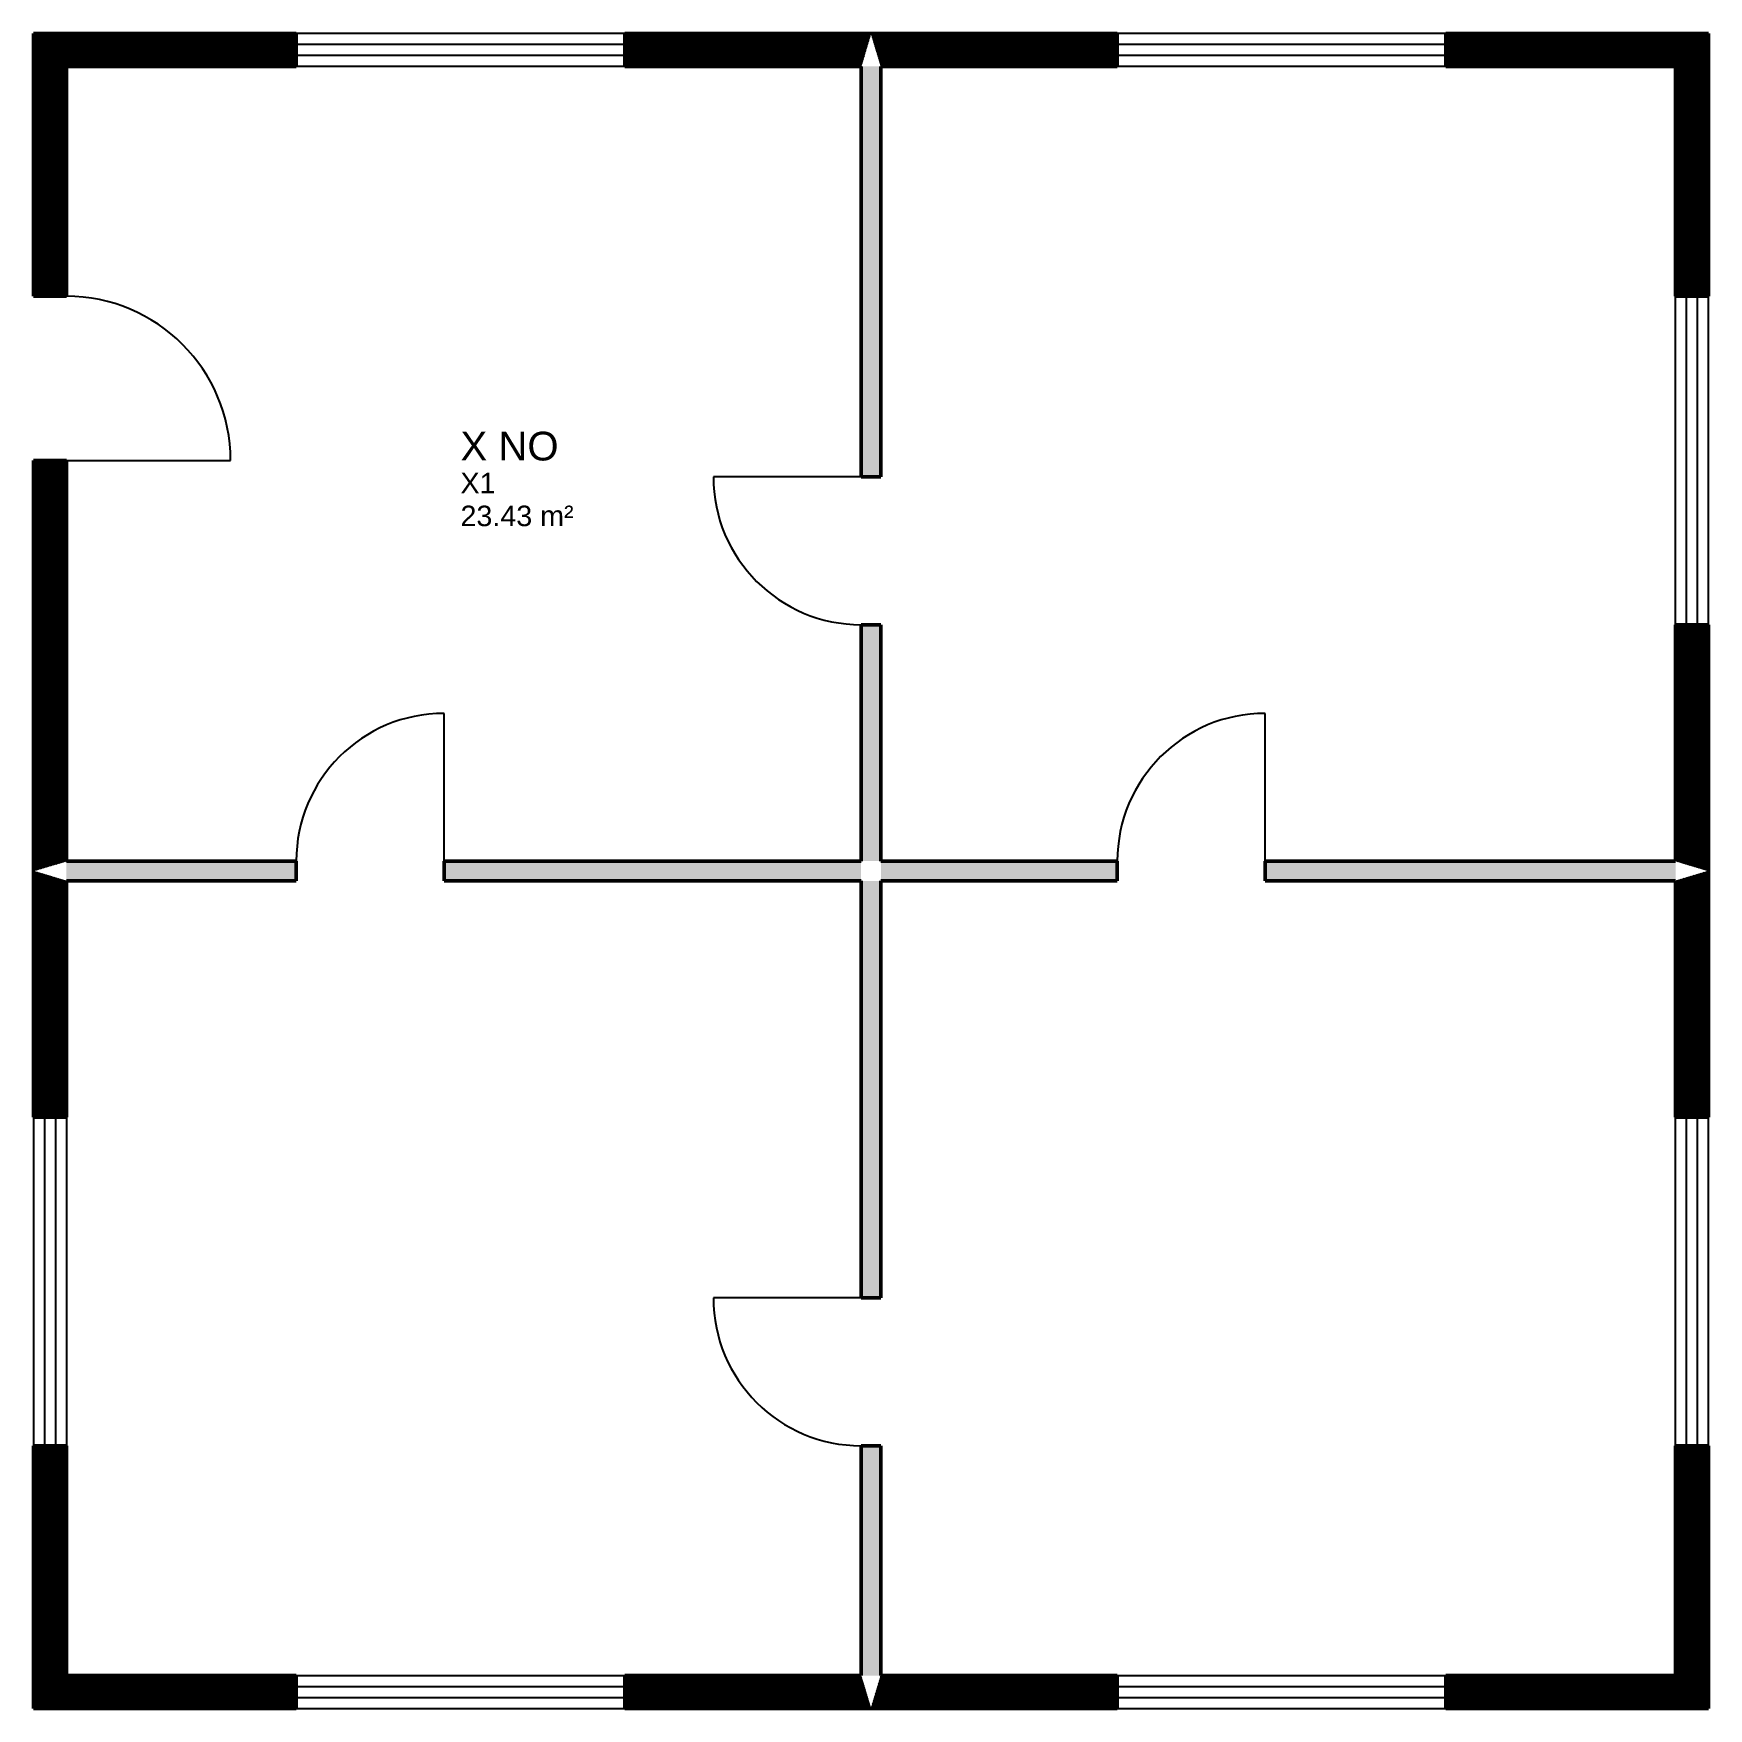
# Model space of a CAD drawing. Header units: millimetres. Extents: x -1900 to 50200, y -20000 to 10900.
# Drawn here: x 40000 to 50200, y 0 to 10200 of the extents above; entities that cross this region are included whole.
import ezdxf

# ---------------------------------------------------------------- set-up
doc = ezdxf.new("R2010")
doc.units = ezdxf.units.MM
doc.header["$MEASUREMENT"] = 0
for name, color, linetype, lineweight in [('A-DOOR-E-N', 3, 'Continuous', 25), ('A-ROOM-T-N', 7, 'Continuous', 25), ('A-WALL-E-N', 7, 'Continuous', 50), ('A-WALL-H-N', 8, 'Continuous', 13), ('A-WIND-E-N', 4, 'Continuous', 25)]:
    doc.layers.add(name, color=color, linetype=linetype, lineweight=lineweight)
doc.styles.get("Standard").update_dxf_attribs({"font": 'arial.ttf'})
pattern_1 = [(37.5, (0, 0), (-0.06299336, 1.92682377), [0, -1.52, 0, -1.7, 0, -1.625]), (7.5, (0, 0), (1.7697767, 2.82214607), [0, -0.82, 0, -1.37, 0, -0.525]), (327.5, (-1.23, 0), (3.11414186, 0.005659054), [0, -0.5, 0, -1.8, 0, -2.35]), (317.5, (-1.23, 0), (3.0061266, 0.87767556), [0, -0.25, 0, -1.18, 0, -1.35])]

msp = doc.modelspace()

# ---------------------------------------------------------------- texts
at = {"layer": 'A-ROOM-T-N'}
for s, height, p in [('X NO', 175, (42600, 7600)), ('X1', 125, (42600, 7400)), ('23.43 m²', 125, (42600, 7200))]:
    msp.add_text(s, height=height, dxfattribs=at).set_placement(p)

# ---------------------------------------------------------------- hatches: boundary and pattern name
at = {"layer": 'A-WALL-H-N'}
h = msp.add_hatch(dxfattribs=at)
h.set_pattern_fill('ANSI31', color=256, scale=20, style=0)
h.paths.add_polyline_path([(41600, 10200), (40000, 10200), (40200, 10000), (41600, 10000)])
h = msp.add_hatch(dxfattribs=at)
h.set_pattern_fill('ANSI31', color=256, scale=20, style=0)
h.paths.add_polyline_path([(40000, 10200), (40000, 8600), (40200, 8600), (40200, 10000)])
h = msp.add_hatch(dxfattribs=at)
h.set_pattern_fill('ANSI31', color=256, scale=20, style=0)
h.paths.add_polyline_path([(45100, 10200), (43600, 10200), (43600, 10000), (45040, 10000)])
h = msp.add_hatch(dxfattribs=at)
h.set_pattern_fill('ANSI31', color=256, scale=20, style=0)
h.paths.add_polyline_path([(46600, 10200), (45100, 10200), (45160, 10000), (46600, 10000)])
h = msp.add_hatch(dxfattribs=at)
h.set_pattern_fill('ANSI31', color=256, scale=20, style=0)
h.paths.add_polyline_path([(50200, 10200), (48600, 10200), (48600, 10000), (50000, 10000)])
h = msp.add_hatch(dxfattribs=at)
h.set_pattern_fill('ANSI31', color=256, scale=20, style=0)
h.paths.add_polyline_path([(50200, 8600), (50200, 10200), (50000, 10000), (50000, 8600)])
h = msp.add_hatch(dxfattribs=at)
h.set_pattern_fill('AR-SAND', color=256, style=0)
h.set_pattern_definition(pattern_1)
h.paths.add_polyline_path([(45160, 7500), (45160, 10000), (45040, 10000), (45040, 7500)])
h = msp.add_hatch(dxfattribs=at)
h.set_pattern_fill('ANSI31', color=256, scale=20, style=0)
h.paths.add_polyline_path([(40000, 7600), (40000, 5100), (40200, 5160), (40200, 7600)])
h = msp.add_hatch(dxfattribs=at)
h.set_pattern_fill('AR-SAND', color=256, style=0)
h.set_pattern_definition(pattern_1)
h.paths.add_polyline_path([(45160, 5160), (45160, 6600), (45040, 6600), (45040, 5160)])
h = msp.add_hatch(dxfattribs=at)
h.set_pattern_fill('ANSI31', color=256, scale=20, style=0)
h.paths.add_polyline_path([(50200, 5100), (50200, 6600), (50000, 6600), (50000, 5160)])
h = msp.add_hatch(dxfattribs=at)
h.set_pattern_fill('ANSI31', color=256, scale=20, style=0)
h.paths.add_polyline_path([(40000, 5100), (40000, 3600), (40200, 3600), (40200, 5040)])
h = msp.add_hatch(dxfattribs=at)
h.set_pattern_fill('AR-SAND', color=256, style=0)
h.set_pattern_definition(pattern_1)
h.paths.add_polyline_path([(40200, 5040), (41600, 5040), (41600, 5160), (40200, 5160)])
h = msp.add_hatch(dxfattribs=at)
h.set_pattern_fill('AR-SAND', color=256, style=0)
h.set_pattern_definition(pattern_1)
h.paths.add_polyline_path([(42500, 5040), (45040, 5040), (45040, 5160), (42500, 5160)])
h = msp.add_hatch(dxfattribs=at)
h.set_pattern_fill('AR-SAND', color=256, style=0)
h.set_pattern_definition(pattern_1)
h.paths.add_polyline_path([(45160, 5040), (46600, 5040), (46600, 5160), (45160, 5160)])
h = msp.add_hatch(dxfattribs=at)
h.set_pattern_fill('AR-SAND', color=256, style=0)
h.set_pattern_definition(pattern_1)
h.paths.add_polyline_path([(47500, 5040), (50000, 5040), (50000, 5160), (47500, 5160)])
h = msp.add_hatch(dxfattribs=at)
h.set_pattern_fill('ANSI31', color=256, scale=20, style=0)
h.paths.add_polyline_path([(50200, 3600), (50200, 5100), (50000, 5040), (50000, 3600)])
h = msp.add_hatch(dxfattribs=at)
h.set_pattern_fill('AR-SAND', color=256, style=0)
h.set_pattern_definition(pattern_1)
h.paths.add_polyline_path([(45160, 2500), (45160, 5040), (45040, 5040), (45040, 2500)])
h = msp.add_hatch(dxfattribs=at)
h.set_pattern_fill('ANSI31', color=256, scale=20, style=0)
h.paths.add_polyline_path([(40000, 1600), (40000, 0), (40200, 200), (40200, 1600)])
h = msp.add_hatch(dxfattribs=at)
h.set_pattern_fill('AR-SAND', color=256, style=0)
h.set_pattern_definition(pattern_1)
h.paths.add_polyline_path([(45160, 200), (45160, 1600), (45040, 1600), (45040, 200)])
h = msp.add_hatch(dxfattribs=at)
h.set_pattern_fill('ANSI31', color=256, scale=20, style=0)
h.paths.add_polyline_path([(50200, 0), (50200, 1600), (50000, 1600), (50000, 200)])
h = msp.add_hatch(dxfattribs=at)
h.set_pattern_fill('ANSI31', color=256, scale=20, style=0)
h.paths.add_polyline_path([(40000, 0), (41600, 0), (41600, 200), (40200, 200)])
h = msp.add_hatch(dxfattribs=at)
h.set_pattern_fill('ANSI31', color=256, scale=20, style=0)
h.paths.add_polyline_path([(43600, 0), (45100, 0), (45040, 200), (43600, 200)])
h = msp.add_hatch(dxfattribs=at)
h.set_pattern_fill('ANSI31', color=256, scale=20, style=0)
h.paths.add_polyline_path([(45100, 0), (46600, 0), (46600, 200), (45160, 200)])
h = msp.add_hatch(dxfattribs=at)
h.set_pattern_fill('ANSI31', color=256, scale=20, style=0)
h.paths.add_polyline_path([(48600, 0), (50200, 0), (50000, 200), (48600, 200)])

# ---------------------------------------------------------------- linework, layer by layer
at = {"layer": 'A-DOOR-E-N'}
for p, q in [((40200, 7600), (41200, 7600)), ((45040, 7500), (44140, 7500)), ((42500, 5160), (42500, 6060)), ((47500, 5160), (47500, 6060)), ((45040, 2500), (44140, 2500))]:
    msp.add_line(p, q, dxfattribs=at)
for centre, radius, start, end in [((40200, 7600), 1000, 0, 90), ((45040, 7500), 900, 180, 270), ((42500, 5160), 900, 90, 180), ((47500, 5160), 900, 90, 180), ((45040, 2500), 900, 180, 270)]:
    msp.add_arc(centre, radius, start, end, dxfattribs=at)
at = {"layer": 'A-WALL-E-N'}
for p, q in [((41600, 10200), (40000, 10200)), ((40000, 10200), (40000, 8600)), ((41600, 10000), (41600, 10200)), ((46600, 10200), (43600, 10200)), ((43600, 10000), (43600, 10200)), ((46600, 10000), (46600, 10200)), ((50200, 10200), (48600, 10200)), ((48600, 10000), (48600, 10200)), ((50200, 8600), (50200, 10200)), ((41600, 10000), (40200, 10000)), ((40200, 10000), (40200, 8600)), ((45040, 10000), (43600, 10000)), ((45040, 7500), (45040, 10000)), ((45160, 7500), (45160, 10000)), ((46600, 10000), (45160, 10000)), ((50000, 10000), (48600, 10000)), ((50000, 8600), (50000, 10000)), ((40200, 8600), (40000, 8600)), ((50000, 8600), (50200, 8600)), ((40000, 7600), (40000, 3600)), ((40200, 7600), (40000, 7600)), ((40200, 7600), (40200, 5160)), ((45040, 7500), (45160, 7500)), ((45040, 5160), (45040, 6600)), ((45040, 6600), (45160, 6600)), ((45160, 5160), (45160, 6600)), ((50000, 5160), (50000, 6600)), ((50000, 6600), (50200, 6600)), ((50200, 3600), (50200, 6600)), ((40200, 5160), (41600, 5160)), ((41600, 5160), (41600, 5040)), ((42500, 5160), (45040, 5160)), ((42500, 5160), (42500, 5040)), ((45160, 5160), (46600, 5160)), ((46600, 5160), (46600, 5040)), ((47500, 5160), (50000, 5160)), ((47500, 5160), (47500, 5040)), ((40200, 5040), (41600, 5040)), ((40200, 5040), (40200, 3600)), ((42500, 5040), (45040, 5040)), ((45040, 2500), (45040, 5040)), ((45160, 5040), (46600, 5040)), ((45160, 2500), (45160, 5040)), ((47500, 5040), (50000, 5040)), ((50000, 3600), (50000, 5040)), ((40200, 3600), (40000, 3600)), ((50000, 3600), (50200, 3600)), ((45040, 2500), (45160, 2500)), ((40000, 1600), (40000, 0)), ((40200, 1600), (40000, 1600)), ((40200, 1600), (40200, 200)), ((45040, 200), (45040, 1600)), ((45040, 1600), (45160, 1600)), ((45160, 200), (45160, 1600)), ((50000, 200), (50000, 1600)), ((50000, 1600), (50200, 1600)), ((50200, 0), (50200, 1600)), ((40200, 200), (41600, 200)), ((41600, 200), (41600, 0)), ((43600, 200), (45040, 200)), ((43600, 200), (43600, 0)), ((45160, 200), (46600, 200)), ((46600, 200), (46600, 0)), ((48600, 200), (50000, 200)), ((48600, 200), (48600, 0)), ((40000, 0), (41600, 0)), ((43600, 0), (46600, 0)), ((48600, 0), (50200, 0))]:
    msp.add_line(p, q, dxfattribs=at)
at = {"layer": 'A-WIND-E-N'}
for p, q in [((43600, 10200), (41600, 10200)), ((48600, 10200), (46600, 10200)), ((43600, 10133.33333), (41600, 10133.33333)), ((48600, 10133.33333), (46600, 10133.33333)), ((43600, 10066.66667), (41600, 10066.66667)), ((43600, 10000), (41600, 10000)), ((48600, 10066.66667), (46600, 10066.66667)), ((48600, 10000), (46600, 10000)), ((50000, 6600), (50000, 8600)), ((50066.66667, 6600), (50066.66667, 8600)), ((50133.33333, 6600), (50133.33333, 8600)), ((50200, 6600), (50200, 8600)), ((40000, 3600), (40000, 1600)), ((40066.66667, 3600), (40066.66667, 1600)), ((40133.33333, 3600), (40133.33333, 1600)), ((40200, 3600), (40200, 1600)), ((50000, 1600), (50000, 3600)), ((50066.66667, 1600), (50066.66667, 3600)), ((50133.33333, 1600), (50133.33333, 3600)), ((50200, 1600), (50200, 3600)), ((41600, 200), (43600, 200)), ((41600, 133.33333), (43600, 133.33333)), ((46600, 200), (48600, 200)), ((46600, 133.33333), (48600, 133.33333)), ((41600, 66.66667), (43600, 66.66667)), ((41600, 0), (43600, 0)), ((46600, 66.66667), (48600, 66.66667)), ((46600, 0), (48600, 0))]:
    msp.add_line(p, q, dxfattribs=at)

msp.set_redraw_order([(e.dxf.handle, doc.entitydb.next_handle()) for e in msp.query("TEXT MTEXT ATTDEF DIMENSION ARC_DIMENSION")])  # texts and dimensions are drawn at this point

doc.saveas('drawing.dxf')
